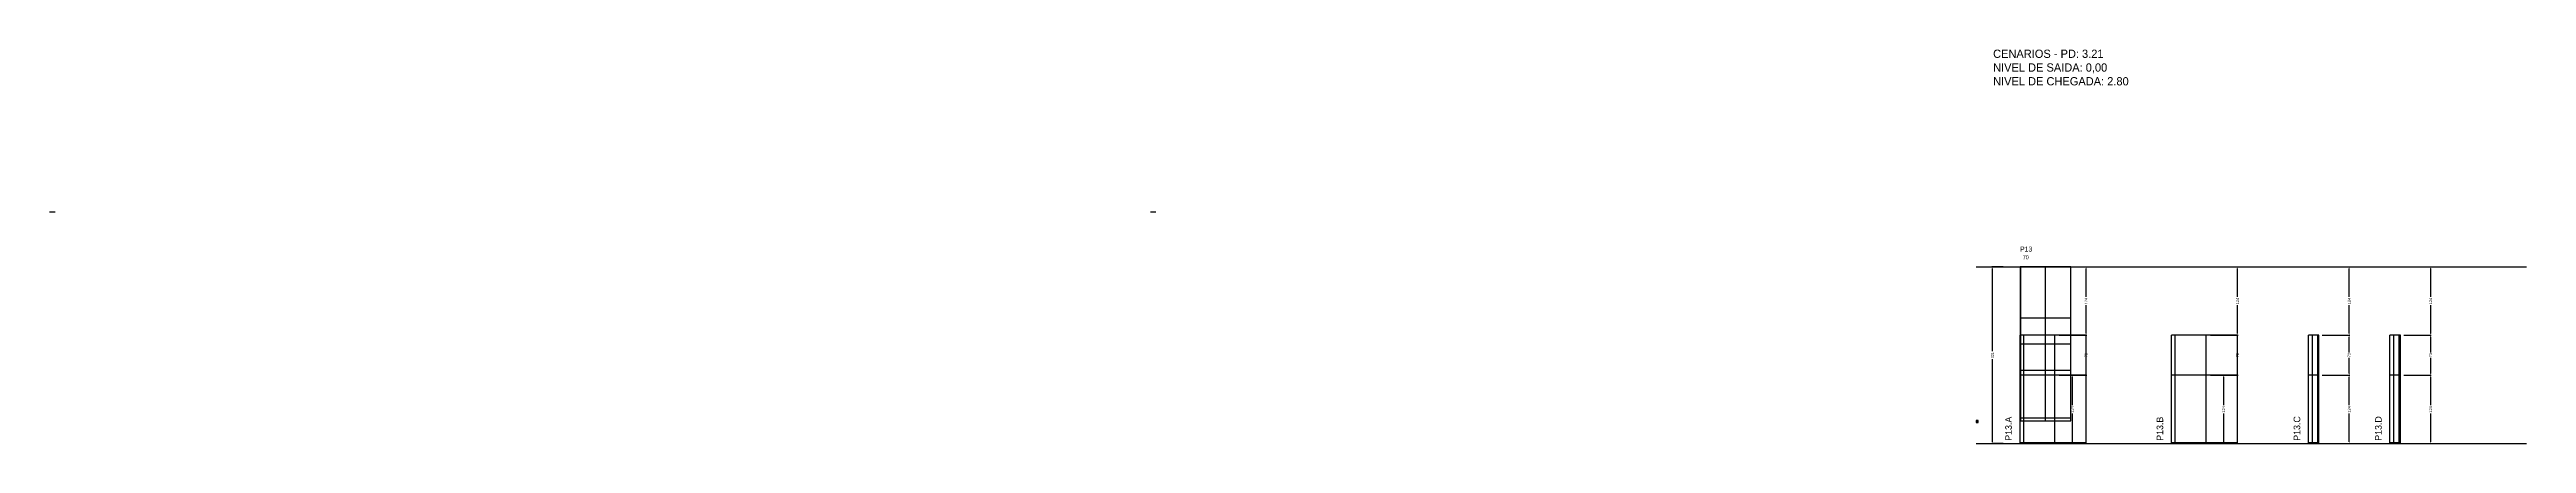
# Model space of a CAD drawing. Header units: centimetres. Extents: x -10500 to 4295, y -421 to 295.
# Drawn here: x -10500 to -6000, y -421 to 295 of the extents above; entities that cross this region are included whole.
import ezdxf

# ---------------------------------------------------------------- set-up
doc = ezdxf.new("R2010")
doc.units = ezdxf.units.CM
doc.linetypes.add('DASHED', pattern=[2, -2])
for name, color, linetype in [('CARIMBO', 7, 'Continuous'), ('CHAPA', 140, 'Continuous'), ('CONCRETO', 150, 'Continuous'), ('COTA', 241, 'Continuous'), ('Madeira', 30, 'Continuous'), ('MEIO_PONT', 160, 'Continuous'), ('NIVEL', 7, 'Continuous'), ('NIVEL 2° PAV.', 160, 'Continuous'), ('NOMENCLATURA', 7, 'Continuous'), ('Nível', 160, 'Continuous'), ('Painéis', 200, 'Continuous'), ('Perfil Metálico', 150, 'Continuous'), ('SARR_2.2x7', 40, 'Continuous'), ('SARR_EDITAR', 40, 'Continuous'), ('SARRAFO DE PRESSAO', 200, 'Continuous'), ('texto', 7, 'Continuous'), ('Texto Seção', 7, 'Continuous'), ('TEXTO_GERAL', 7, 'Continuous')]:
    doc.layers.add(name, color=color, linetype=linetype)
doc.dimstyles.new('PAINEL-NOVA', dxfattribs={"dimtxt": 5, "dimasz": 3, "dimexe": 1, "dimexo": 1, "dimgap": 1, "dimtad": 1, "dimcen": 2.5, "dimazin": 3, "dimtfac": 1, "dimtmove": 0, "dimatfit": 3})

# ---------------------------------------------------------------- blocks, each defined once
blk = doc.blocks.new('_CLOSEDFILLED')
at = {"color": 0, "linetype": 'BYBLOCK'}
blk.add_solid([(-1, 0.2), (0, 0), (-1, -0.2)], dxfattribs=at)
blk = doc.blocks.new('*D1')
for p, q in [((-6951, -100), (-6971, -100)), ((-6970, -253), (-6970, -103)), ((-6970, -418), (-6970, -268)), ((-6951, -421), (-6971, -421))]:
    blk.add_line(p, q)
at = {"layer": 'Defpoints'}
for p in [(-6950, -100), (-6970, -421), (-6950, -421)]:
    blk.add_point(p, dxfattribs=at)
at = {"layer": 'COTA', "xscale": 3, "yscale": 3}
for p, rotation in [((-6970, -100), 90), ((-6970, -421), 270)]:
    blk.add_blockref('_CLOSEDFILLED', p, dxfattribs=dict(at, rotation=rotation))
at = {"layer": 'COTA', "insert": (-6970, -260.5), "char_height": 5, "attachment_point": 5, "rotation": 90}
blk.add_mtext('321', dxfattribs=at)
blk = doc.blocks.new('MULDURA')
at = {"layer": 'Paineis'}
for p, q in [((0, 0), (4, 4)), ((4, 0), (0, 4))]:
    blk.add_line(p, q, dxfattribs=at)
blk.add_lwpolyline([(0, 0), (4, 0), (4, 4), (0, 4)], close=True, dxfattribs=at)
blk = doc.blocks.new('*D2')
for p, q in [((-6849, -297), (-6824, -297)), ((-6825, -351.5), (-6825, -300)), ((-6825, -418), (-6825, -366.5)), ((-6849, -421), (-6824, -421))]:
    blk.add_line(p, q)
at = {"layer": 'Defpoints'}
for p in [(-6850, -297), (-6850, -421), (-6825, -421)]:
    blk.add_point(p, dxfattribs=at)
at = {"layer": 'COTA', "xscale": 3, "yscale": 3}
for p, rotation in [((-6825, -297), 90), ((-6825, -421), 270)]:
    blk.add_blockref('_CLOSEDFILLED', p, dxfattribs=dict(at, rotation=rotation))
at = {"layer": 'COTA', "insert": (-6825, -359), "char_height": 5, "attachment_point": 5, "rotation": 90}
blk.add_mtext('124', dxfattribs=at)
blk = doc.blocks.new('*D3')
for p, q in [((-6849, -224), (-6799, -224)), ((-6800, -255.5), (-6800, -227)), ((-6800, -294), (-6800, -265.5)), ((-6849, -297), (-6799, -297))]:
    blk.add_line(p, q)
at = {"layer": 'Defpoints'}
for p in [(-6850, -224), (-6850, -297), (-6800, -297)]:
    blk.add_point(p, dxfattribs=at)
at = {"layer": 'COTA', "xscale": 3, "yscale": 3}
for p, rotation in [((-6800, -224), 90), ((-6800, -297), 270)]:
    blk.add_blockref('_CLOSEDFILLED', p, dxfattribs=dict(at, rotation=rotation))
at = {"layer": 'COTA', "insert": (-6800, -260.5), "char_height": 5, "attachment_point": 5, "rotation": 90}
blk.add_mtext('73', dxfattribs=at)
blk = doc.blocks.new('*D4')
for p, q in [((-6849, -100), (-6799, -100)), ((-6800, -154.5), (-6800, -103)), ((-6800, -221), (-6800, -169.5)), ((-6849, -224), (-6799, -224))]:
    blk.add_line(p, q)
at = {"layer": 'Defpoints'}
for p in [(-6850, -100), (-6850, -224), (-6800, -224)]:
    blk.add_point(p, dxfattribs=at)
at = {"layer": 'COTA', "xscale": 3, "yscale": 3}
for p, rotation in [((-6800, -100), 90), ((-6800, -224), 270)]:
    blk.add_blockref('_CLOSEDFILLED', p, dxfattribs=dict(at, rotation=rotation))
at = {"layer": 'COTA', "insert": (-6800, -162), "char_height": 5, "attachment_point": 5, "rotation": 90}
blk.add_mtext('124', dxfattribs=at)
blk = doc.blocks.new('*D5')
for p, q in [((-6574, -297), (-6549, -297)), ((-6550, -351.5), (-6550, -300)), ((-6550, -418), (-6550, -366.5)), ((-6574, -421), (-6549, -421))]:
    blk.add_line(p, q)
at = {"layer": 'Defpoints'}
for p in [(-6575, -297), (-6575, -421), (-6550, -421)]:
    blk.add_point(p, dxfattribs=at)
at = {"layer": 'COTA', "xscale": 3, "yscale": 3}
for p, rotation in [((-6550, -297), 90), ((-6550, -421), 270)]:
    blk.add_blockref('_CLOSEDFILLED', p, dxfattribs=dict(at, rotation=rotation))
at = {"layer": 'COTA', "insert": (-6550, -359), "char_height": 5, "attachment_point": 5, "rotation": 90}
blk.add_mtext('124', dxfattribs=at)
blk = doc.blocks.new('*D6')
for p, q in [((-6574, -224), (-6524, -224)), ((-6525, -255.5), (-6525, -227)), ((-6525, -294), (-6525, -265.5)), ((-6574, -297), (-6524, -297))]:
    blk.add_line(p, q)
at = {"layer": 'Defpoints'}
for p in [(-6575, -224), (-6575, -297), (-6525, -297)]:
    blk.add_point(p, dxfattribs=at)
at = {"layer": 'COTA', "xscale": 3, "yscale": 3}
for p, rotation in [((-6525, -224), 90), ((-6525, -297), 270)]:
    blk.add_blockref('_CLOSEDFILLED', p, dxfattribs=dict(at, rotation=rotation))
at = {"layer": 'COTA', "insert": (-6525, -260.5), "char_height": 5, "attachment_point": 5, "rotation": 90}
blk.add_mtext('73', dxfattribs=at)
blk = doc.blocks.new('*D7')
for p, q in [((-6574, -100), (-6524, -100)), ((-6525, -154.5), (-6525, -103)), ((-6525, -221), (-6525, -169.5)), ((-6574, -224), (-6524, -224))]:
    blk.add_line(p, q)
at = {"layer": 'Defpoints'}
for p in [(-6575, -100), (-6575, -224), (-6525, -224)]:
    blk.add_point(p, dxfattribs=at)
at = {"layer": 'COTA', "xscale": 3, "yscale": 3}
for p, rotation in [((-6525, -100), 90), ((-6525, -224), 270)]:
    blk.add_blockref('_CLOSEDFILLED', p, dxfattribs=dict(at, rotation=rotation))
at = {"layer": 'COTA', "insert": (-6525, -162), "char_height": 5, "attachment_point": 5, "rotation": 90}
blk.add_mtext('124', dxfattribs=at)
blk = doc.blocks.new('*D8')
for p, q in [((-6371, -297), (-6321, -297)), ((-6322, -351.5), (-6322, -300)), ((-6322, -418), (-6322, -366.5)), ((-6371, -421), (-6321, -421))]:
    blk.add_line(p, q)
at = {"layer": 'Defpoints'}
for p in [(-6372, -297), (-6372, -421), (-6322, -421)]:
    blk.add_point(p, dxfattribs=at)
at = {"layer": 'COTA', "xscale": 3, "yscale": 3}
for p, rotation in [((-6322, -297), 90), ((-6322, -421), 270)]:
    blk.add_blockref('_CLOSEDFILLED', p, dxfattribs=dict(at, rotation=rotation))
at = {"layer": 'COTA', "insert": (-6322, -359), "char_height": 5, "attachment_point": 5, "rotation": 90}
blk.add_mtext('124', dxfattribs=at)
blk = doc.blocks.new('*D9')
for p, q in [((-6371, -224), (-6321, -224)), ((-6322, -255.5), (-6322, -227)), ((-6322, -294), (-6322, -265.5)), ((-6371, -297), (-6321, -297))]:
    blk.add_line(p, q)
at = {"layer": 'Defpoints'}
for p in [(-6372, -224), (-6372, -297), (-6322, -297)]:
    blk.add_point(p, dxfattribs=at)
at = {"layer": 'COTA', "xscale": 3, "yscale": 3}
for p, rotation in [((-6322, -224), 90), ((-6322, -297), 270)]:
    blk.add_blockref('_CLOSEDFILLED', p, dxfattribs=dict(at, rotation=rotation))
at = {"layer": 'COTA', "insert": (-6322, -260.5), "char_height": 5, "attachment_point": 5, "rotation": 90}
blk.add_mtext('73', dxfattribs=at)
blk = doc.blocks.new('*D10')
for p, q in [((-6371, -100), (-6321, -100)), ((-6322, -154.5), (-6322, -103)), ((-6322, -221), (-6322, -169.5)), ((-6371, -224), (-6321, -224))]:
    blk.add_line(p, q)
at = {"layer": 'Defpoints'}
for p in [(-6372, -100), (-6372, -224), (-6322, -224)]:
    blk.add_point(p, dxfattribs=at)
at = {"layer": 'COTA', "xscale": 3, "yscale": 3}
for p, rotation in [((-6322, -100), 90), ((-6322, -224), 270)]:
    blk.add_blockref('_CLOSEDFILLED', p, dxfattribs=dict(at, rotation=rotation))
at = {"layer": 'COTA', "insert": (-6322, -162), "char_height": 5, "attachment_point": 5, "rotation": 90}
blk.add_mtext('124', dxfattribs=at)
blk = doc.blocks.new('*D11')
for p, q in [((-6223, -297), (-6173, -297)), ((-6174, -351.5), (-6174, -300)), ((-6174, -418), (-6174, -366.5)), ((-6223, -421), (-6173, -421))]:
    blk.add_line(p, q)
at = {"layer": 'Defpoints'}
for p in [(-6224, -297), (-6224, -421), (-6174, -421)]:
    blk.add_point(p, dxfattribs=at)
at = {"layer": 'COTA', "xscale": 3, "yscale": 3}
for p, rotation in [((-6174, -297), 90), ((-6174, -421), 270)]:
    blk.add_blockref('_CLOSEDFILLED', p, dxfattribs=dict(at, rotation=rotation))
at = {"layer": 'COTA', "insert": (-6174, -359), "char_height": 5, "attachment_point": 5, "rotation": 90}
blk.add_mtext('124', dxfattribs=at)
blk = doc.blocks.new('*D12')
for p, q in [((-6223, -224), (-6173, -224)), ((-6174, -255.5), (-6174, -227)), ((-6174, -294), (-6174, -265.5)), ((-6223, -297), (-6173, -297))]:
    blk.add_line(p, q)
at = {"layer": 'Defpoints'}
for p in [(-6224, -224), (-6224, -297), (-6174, -297)]:
    blk.add_point(p, dxfattribs=at)
at = {"layer": 'COTA', "xscale": 3, "yscale": 3}
for p, rotation in [((-6174, -224), 90), ((-6174, -297), 270)]:
    blk.add_blockref('_CLOSEDFILLED', p, dxfattribs=dict(at, rotation=rotation))
at = {"layer": 'COTA', "insert": (-6174, -260.5), "char_height": 5, "attachment_point": 5, "rotation": 90}
blk.add_mtext('73', dxfattribs=at)
blk = doc.blocks.new('*D13')
for p, q in [((-6223, -100), (-6173, -100)), ((-6174, -154.5), (-6174, -103)), ((-6174, -221), (-6174, -169.5)), ((-6223, -224), (-6173, -224))]:
    blk.add_line(p, q)
at = {"layer": 'Defpoints'}
for p in [(-6224, -100), (-6224, -224), (-6174, -224)]:
    blk.add_point(p, dxfattribs=at)
at = {"layer": 'COTA', "xscale": 3, "yscale": 3}
for p, rotation in [((-6174, -100), 90), ((-6174, -224), 270)]:
    blk.add_blockref('_CLOSEDFILLED', p, dxfattribs=dict(at, rotation=rotation))
at = {"layer": 'COTA', "insert": (-6174, -162), "char_height": 5, "attachment_point": 5, "rotation": 90}
blk.add_mtext('124', dxfattribs=at)

msp = doc.modelspace()

# ---------------------------------------------------------------- linework, layer by layer
msp.add_line((-8500, 0), (-8490, 0))
at = {"layer": 'CARIMBO'}
msp.add_line((-10500, 0), (-10490, 0), dxfattribs=at)
at = {"layer": 'CHAPA'}
msp.add_lwpolyline([(-6920, -380), (-6918.8, -380), (-6918.8, -100), (-6920, -100)], close=True, dxfattribs=at)
at = {"layer": 'CONCRETO'}
msp.add_line((-8500, 0), (-8490, 0), dxfattribs=at)
at = {"layer": 'Madeira'}
for points in [[(-6920, -192.4), (-6828, -192.4)], [(-6920, -287.6), (-6828, -287.6)]]:
    msp.add_lwpolyline(points, dxfattribs=at)
at = {"layer": 'MEIO_PONT'}
msp.add_lwpolyline([(-6920, -240), (-6828, -240)], dxfattribs=at)
at = {"layer": 'NIVEL'}
msp.add_line((-8500, 0), (-8490, 0), dxfattribs=at)
at = {"layer": 'NIVEL 2° PAV.'}
msp.add_line((-10500, 0), (-10490, 0), dxfattribs=at)
at = {"layer": 'Nível', "linetype": 'DASHED'}
for points in [[(-7000, -100), (-6000, -100)], [(-7000, -421), (-6000, -421)]]:
    msp.add_lwpolyline(points, dxfattribs=at)
at = {"layer": 'Painéis'}
for p, q in [((-6920, -421), (-6920, -224)), ((-6800, -224), (-6920, -224)), ((-6800, -421), (-6800, -224)), ((-6645, -421), (-6645, -224)), ((-6525, -224), (-6645, -224)), ((-6525, -421), (-6525, -224)), ((-6396, -421), (-6396, -224)), ((-6377, -224), (-6396, -224)), ((-6377, -421), (-6377, -224)), ((-6248, -421), (-6248, -224)), ((-6229, -224), (-6248, -224)), ((-6229, -421), (-6229, -224)), ((-6800, -297), (-6920, -297)), ((-6525, -297), (-6645, -297)), ((-6377, -297), (-6396, -297)), ((-6229, -297), (-6248, -297)), ((-6920, -419), (-6800, -419)), ((-6645, -419), (-6525, -419)), ((-6396, -419), (-6377, -419)), ((-6248, -419), (-6229, -419))]:
    msp.add_line(p, q, dxfattribs=at)
msp.add_lwpolyline([(-6920, -380), (-6828, -380), (-6828, -100), (-6920, -100)], close=True, dxfattribs=at)
at = {"layer": 'Perfil Metálico'}
msp.add_line((-6874, -380), (-6874, -100), dxfattribs=at)
at = {"layer": 'SARR_2.2x7', "linetype": 'DASHED'}
for points in [[(-6913, -297), (-6913, -224)], [(-6857, -297), (-6857, -224)], [(-6638, -297), (-6638, -224)], [(-6582, -297), (-6582, -224)]]:
    msp.add_lwpolyline(points, dxfattribs=at)
at = {"layer": 'SARR_2.2x7'}
for points in [[(-6389, -419), (-6389, -224)], [(-6379, -419), (-6379, -224)], [(-6241, -419), (-6241, -224)], [(-6231, -419), (-6231, -224)], [(-6913, -419), (-6913, -297)], [(-6857, -419), (-6857, -297)], [(-6638, -419), (-6638, -297)], [(-6582, -419), (-6582, -297)]]:
    msp.add_lwpolyline(points, dxfattribs=at)
at = {"layer": 'SARR_EDITAR'}
msp.add_line((-10500, 0), (-10490, 0), dxfattribs=at)
at = {"layer": 'SARRAFO DE PRESSAO'}
msp.add_lwpolyline([(-6920, -380), (-6828, -380), (-6828, -375), (-6920, -375)], close=True, dxfattribs=at)
at = {"layer": 'Texto Seção'}
msp.add_line((-10500, 0), (-10490, 0), dxfattribs=at)

# ---------------------------------------------------------------- block references
at = {"layer": 'COTA'}
msp.add_blockref('MULDURA', (-7000, -383), dxfattribs=at)

# ---------------------------------------------------------------- texts
at = {"layer": 'NOMENCLATURA'}
for s, p in [('CENARIOS - PD: 3.21', (-6969, 280)), ('NIVEL DE SAIDA: 0,00', (-6969, 255)), ('NIVEL DE CHEGADA: 2.80', (-6969, 230))]:
    msp.add_text(s, height=15, dxfattribs=at).set_placement(p)
for s, p in [('P13.A', (-6935, -416)), ('P13.B', (-6660, -416)), ('P13.C', (-6411, -416)), ('P13.D', (-6263, -416))]:
    msp.add_text(s, height=12, rotation=90, dxfattribs=at).set_placement(p)
at = {"layer": 'texto'}
msp.add_text('70', height=7, dxfattribs=at).set_placement((-6915, -86))
at = {"layer": 'TEXTO_GERAL'}
msp.add_text('P13', height=9, dxfattribs=at).set_placement((-6920, -72))

# ---------------------------------------------------------------- dimensions: what is measured, and where the dimension line sits
at = {"layer": 'COTA'}
for base, p1, p2, picture, middle in [((-6970, -421), (-6950, -421), (-6950, -100), '*D1', (-6970, -260.5)), ((-6800, -224), (-6850, -224), (-6850, -100), '*D4', (-6800, -162)), ((-6525, -224), (-6575, -224), (-6575, -100), '*D7', (-6525, -162)), ((-6322, -224), (-6372, -224), (-6372, -100), '*D10', (-6322, -162)), ((-6174, -224), (-6224, -224), (-6224, -100), '*D13', (-6174, -162)), ((-6800, -297), (-6850, -297), (-6850, -224), '*D3', (-6800, -260.5)), ((-6525, -297), (-6575, -297), (-6575, -224), '*D6', (-6525, -260.5)), ((-6322, -297), (-6372, -297), (-6372, -224), '*D9', (-6322, -260.5)), ((-6174, -297), (-6224, -297), (-6224, -224), '*D12', (-6174, -260.5)), ((-6825, -421), (-6850, -421), (-6850, -297), '*D2', (-6825, -359)), ((-6550, -421), (-6575, -421), (-6575, -297), '*D5', (-6550, -359)), ((-6322, -421), (-6372, -421), (-6372, -297), '*D8', (-6322, -359)), ((-6174, -421), (-6224, -421), (-6224, -297), '*D11', (-6174, -359))]:
    dim = msp.add_linear_dim(base=base, p1=p1, p2=p2, angle=90, dimstyle='PAINEL-NOVA', dxfattribs=at)
    dim.commit()
    dim.dimension.update_dxf_attribs({"geometry": picture, "text_midpoint": middle})

doc.saveas('drawing.dxf')
